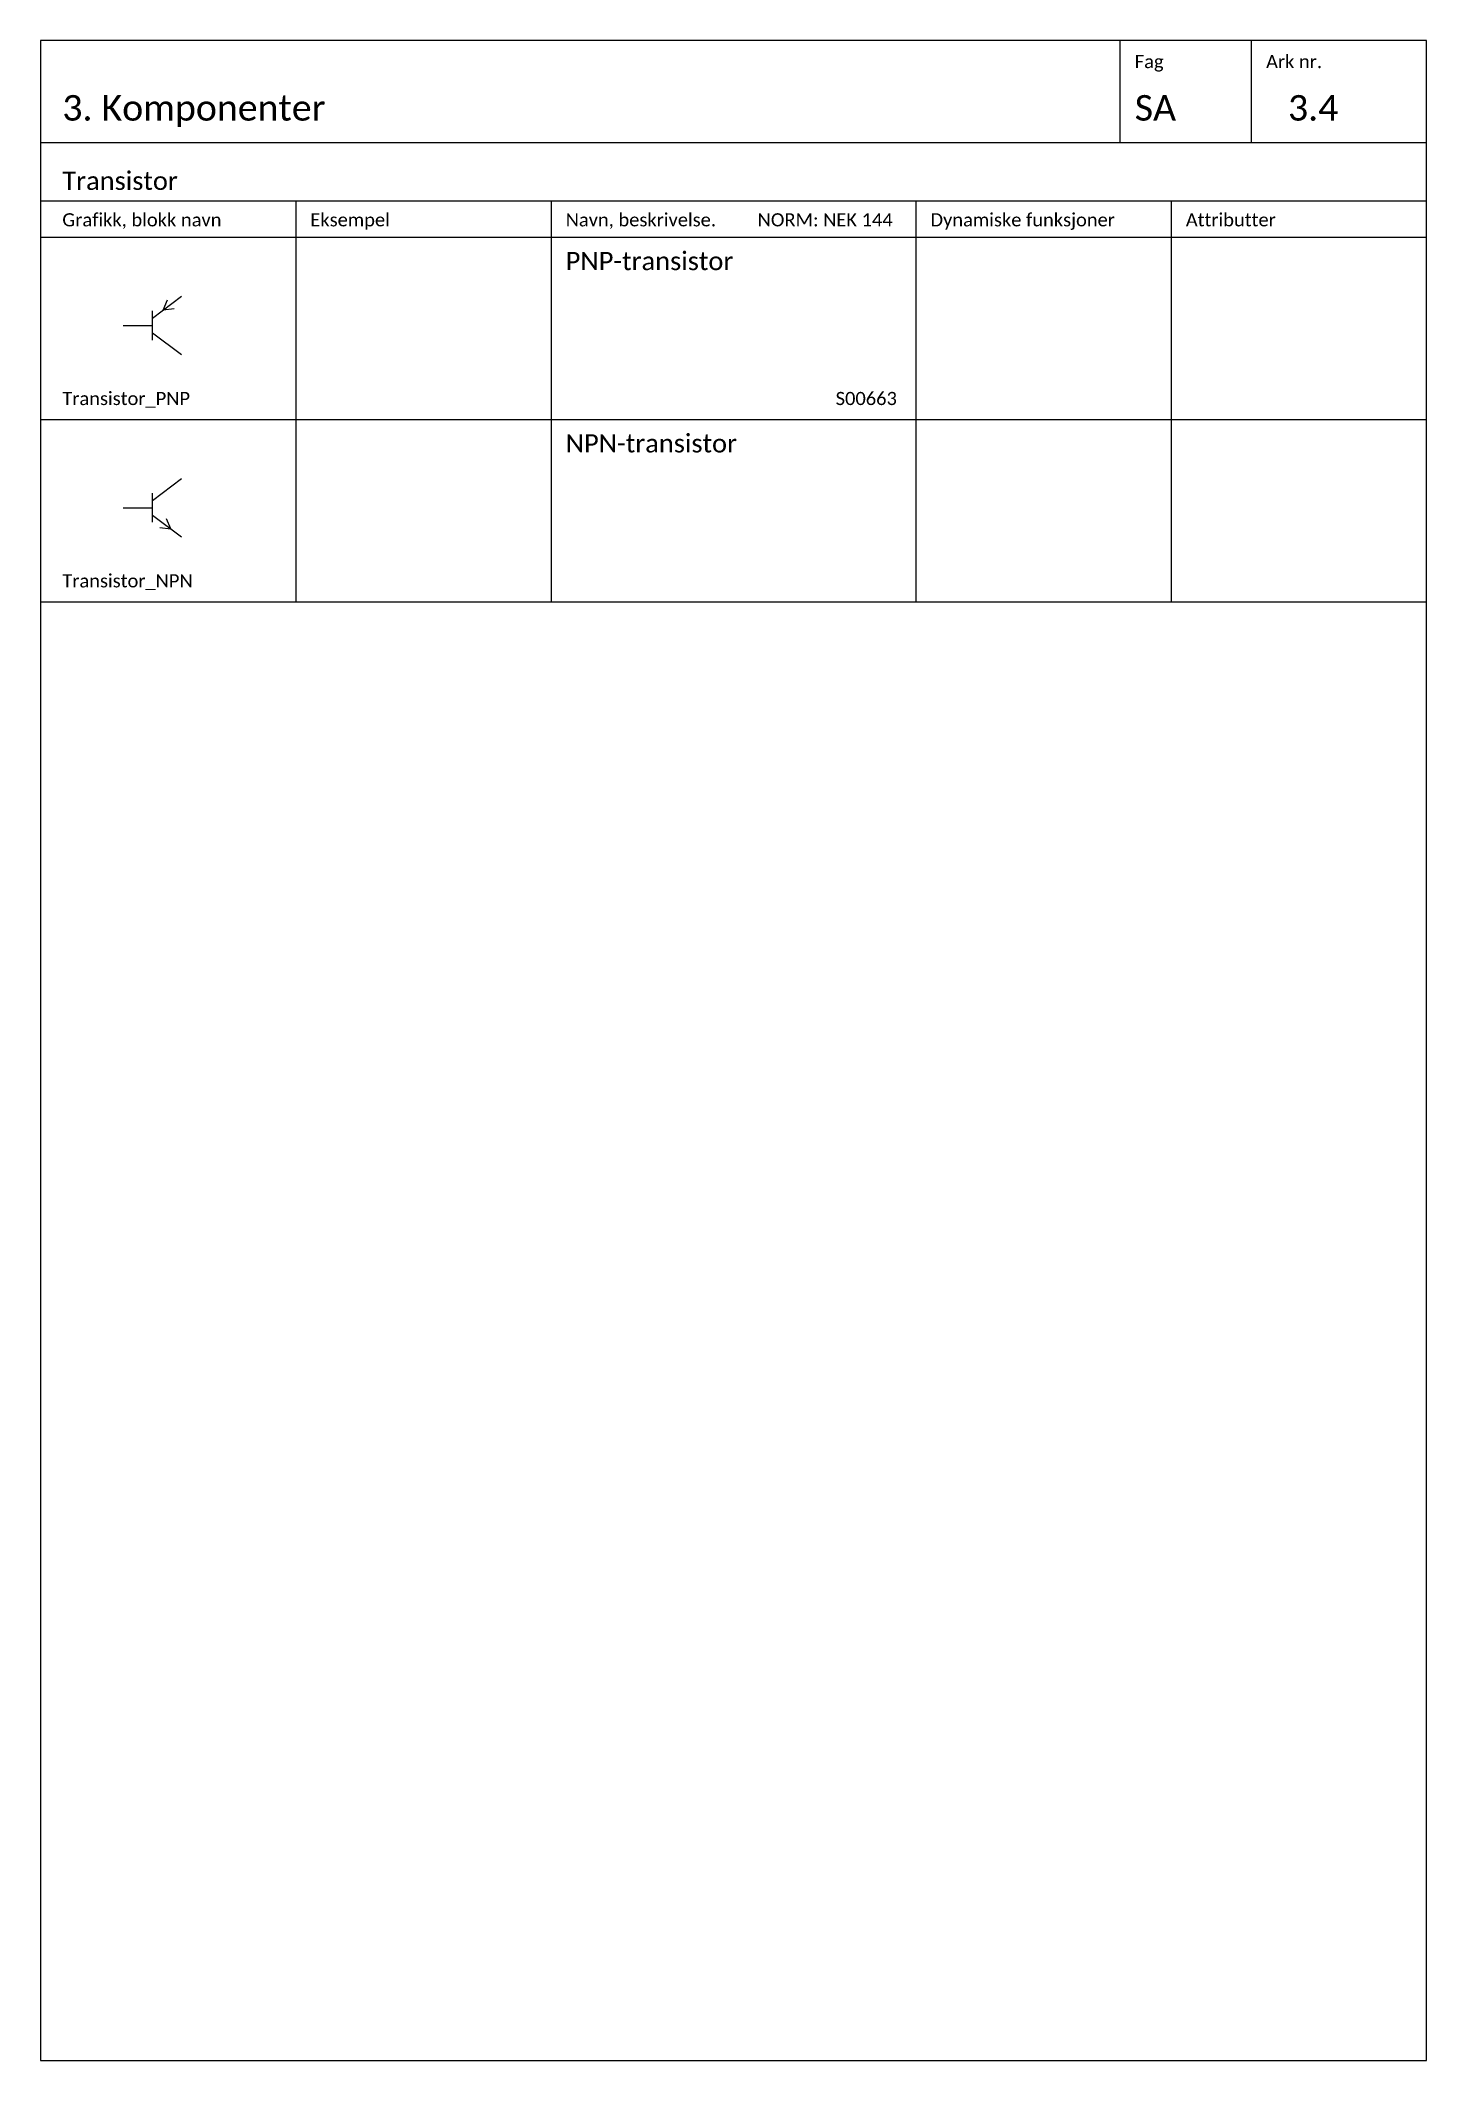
# Model space of a CAD drawing. Extents: x -220 to 1240, y -2179 to 277.
# Drawn here: x 630 to 820, y -614 to -337 of the extents above; entities that cross this region are included whole.
import ezdxf

# ---------------------------------------------------------------- set-up
doc = ezdxf.new("R2010")
doc.units = 0
for name, color, linetype in [('RAMME', 5, 'Continuous'), ('RAMME SYMBOLER', 4, 'Continuous'), ('RAMME TEKST', 7, 'Continuous'), ('Sig-komponenter', 2, 'Continuous')]:
    doc.layers.add(name, color=color, linetype=linetype)
doc.styles.add('Calibri', font='calibri.ttf')

msp = doc.modelspace()

# ---------------------------------------------------------------- texts
at = {"layer": 'RAMME TEKST', "linetype": 'ByBlock', "style": 'Calibri'}
for s, height, p in [('Fag', 1.8, (780, -340.8)), ('Ark nr.', 1.8, (798, -340.8)), ('3. Komponenter', 3.5, (633, -348)), ('SA', 3.5, (780, -348)), ('3.4', 3.5, (801, -348)), ('Transistor', 2.5, (633, -357.5)), ('Grafikk, blokk navn', 1.8, (633, -362.5)), ('Eksempel', 1.8, (667, -362.5)), ('Navn, beskrivelse.         NORM: NEK 144', 1.8, (702, -362.5)), ('Dynamiske funksjoner', 1.8, (752, -362.5)), ('Attributter', 1.8, (787, -362.5)), ('Transistor_PNP', 1.8, (633, -387)), ('S00663', 1.8, (739, -387)), ('Transistor_NPN', 1.8, (633, -412))]:
    msp.add_text(s, height=height, dxfattribs=at).set_placement(p)
at = {"layer": 'RAMME TEKST', "linetype": 'ByBlock', "char_height": 2.5, "width": 46, "attachment_point": 1, "style": 'Calibri'}
for s, insert in [('PNP-transistor', (702, -366)), ('NPN-transistor', (702, -391))]:
    msp.add_mtext(s, dxfattribs=dict(at, insert=insert))

# ---------------------------------------------------------------- blocks, each defined once
blk = doc.blocks.new('Transistor_PNP')
at = {"color": 0, "linetype": 'ByBlock', "lineweight": -2}
for p, q in [((4, 1), (8, 4)), ((5.48, 2.11), (6.07, 3.49)), ((0, 0), (4, 0)), ((4, -2), (4, 2)), ((6.97, 2.29), (5.48, 2.11)), ((4, -1), (8, -4))]:
    blk.add_line(p, q, dxfattribs=at)
blk = doc.blocks.new('Transistor_NPN')
at = {"color": 0, "linetype": 'ByBlock', "lineweight": -2}
for p, q in [((4, 1), (8, 4)), ((0, 0), (4, 0)), ((4, -2), (4, 2)), ((4, -1), (8, -4)), ((5.03, -2.71), (6.52, -2.89)), ((6.52, -2.89), (5.93, -1.51))]:
    blk.add_line(p, q, dxfattribs=at)

# ---------------------------------------------------------------- linework, layer by layer
at = {"layer": 'RAMME'}
msp.add_lwpolyline([(820, -337), (630, -337), (630, -614), (820, -614)], close=True, dxfattribs=at)
msp.add_lwpolyline([(630, -351), (820, -351)], dxfattribs=at)
at = {"layer": 'RAMME SYMBOLER'}
for p, q in [((778, -351), (778, -337)), ((796, -351), (796, -337)), ((630, -359), (820, -359)), ((665, -359), (665, -414)), ((700, -359), (700, -414)), ((750, -359), (750, -414)), ((785, -359), (785, -414)), ((630, -364), (820, -364)), ((630, -389), (820, -389)), ((630, -414), (820, -414))]:
    msp.add_line(p, q, dxfattribs=at)

# ---------------------------------------------------------------- block references
at = {"layer": 'Sig-komponenter'}
for name, p in [('Transistor_PNP', (641.36, -376.08)), ('Transistor_NPN', (641.36, -401.08))]:
    msp.add_blockref(name, p, dxfattribs=at)

msp.set_redraw_order([(e.dxf.handle, doc.entitydb.next_handle()) for e in msp.query("TEXT MTEXT ATTDEF DIMENSION ARC_DIMENSION")])  # texts and dimensions are drawn at this point

doc.saveas('drawing.dxf')
